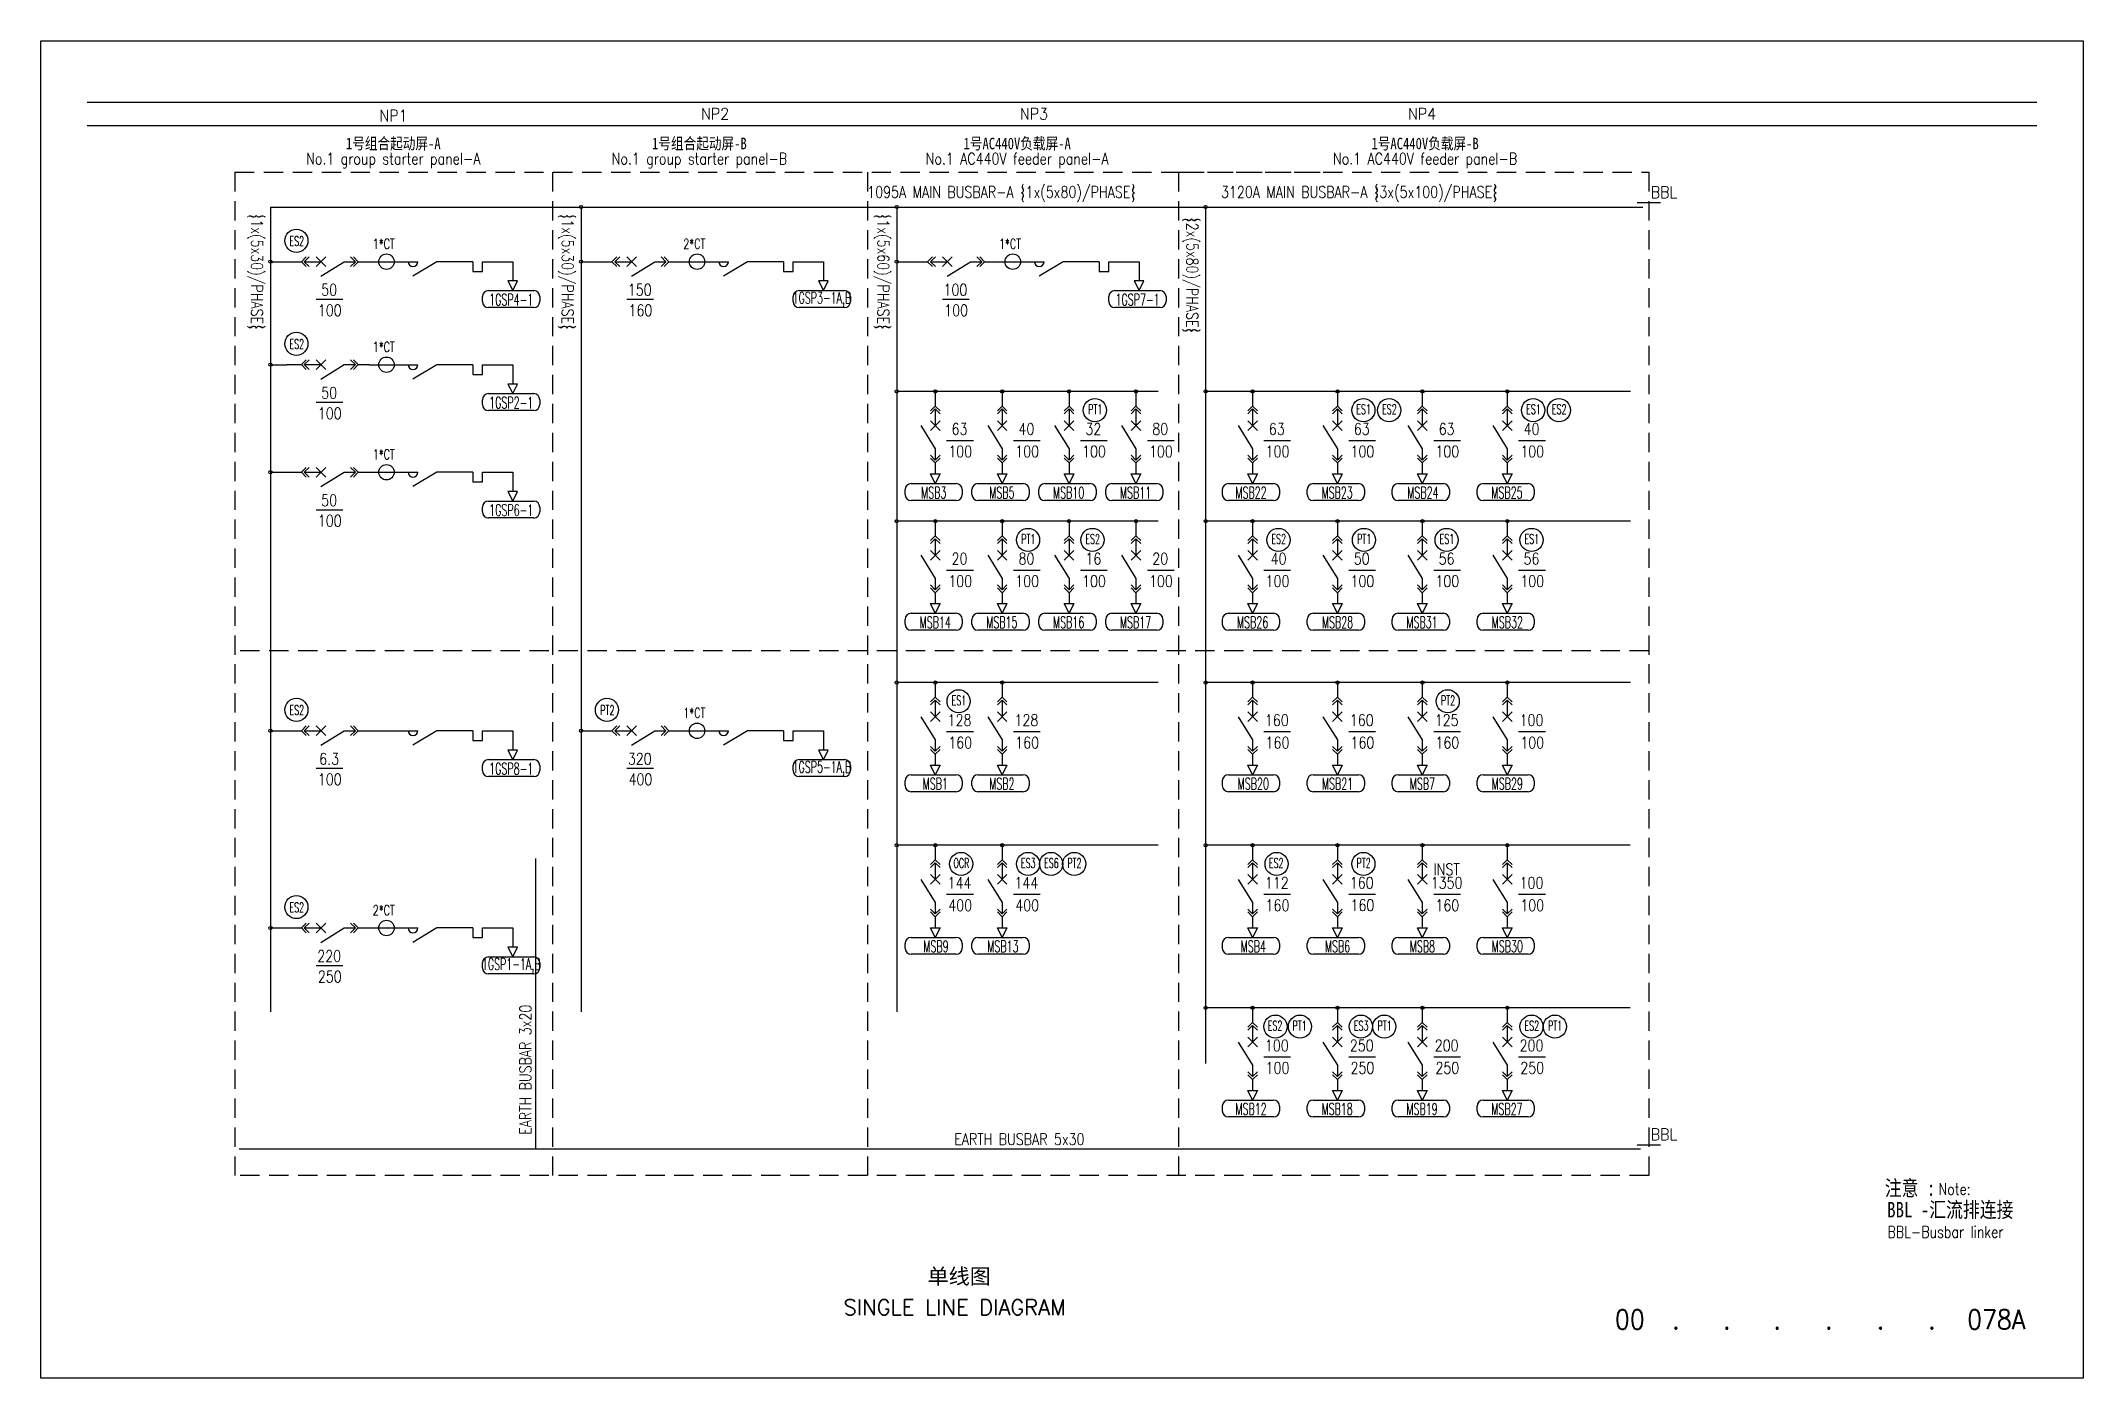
# Model space of a CAD drawing. Extents: x -598 to 568, y 398 to 572.
# Drawn here: x -597.5 to -332.9, y 398.4 to 571.7 of the extents above; entities that cross this region are included whole.
import ezdxf
from ezdxf.enums import TextEntityAlignment as Align

# ---------------------------------------------------------------- set-up
doc = ezdxf.new("R2010")
doc.units = 0
doc.header["$MEASUREMENT"] = 0
doc.linetypes.add('HIDDEN2', pattern=[0.1875, 0.125, -0.0625])
doc.layers.get('0').update_dxf_attribs({"linetype": 'CONTINUOUS'})
for name, color, linetype in [('_SUMMARY_OF_WORK', 7, 'CONTINUOUS'), ('LANDSCAPE', 7, 'CONTINUOUS'), ('MODIFIED MARK', 1, 'CONTINUOUS'), ('元件', 3, 'CONTINUOUS')]:
    doc.layers.add(name, color=color, linetype=linetype)
doc.styles.add('hzdxf', font='仿宋_GB2312.ttf')
doc.styles.add('HZTXT', font='仿宋_GB2312.ttf', dxfattribs={"width": 0.1})
doc.styles.get("Standard").update_dxf_attribs({"font": 'romans.shx'})

msp = doc.modelspace()

# ---------------------------------------------------------------- texts
at = {"color": 3, "linetype": 'Continuous', "style": 'HZTXT', "width": 0.8}
for s, p in [('1号组合起动屏-A', (-551.87, 558.38)), ('1号组合起动屏-B', (-512.21, 558.38)), ('1号AC440V负载屏-A', (-471.04, 558.38)), ('1号AC440V负载屏-B', (-418.19, 558.38))]:
    msp.add_text(s, height=1.5, dxfattribs=at).set_placement(p, align=Align.MIDDLE)
at = {"color": 3, "linetype": 'Continuous', "width": 0.8}
for s, p in [('No.1 group starter panel-A', (-551.87, 556.14)), ('No.1 group starter panel-B', (-512.21, 556.14)), ('No.1 AC440V feeder panel-A', (-471.04, 556.14)), ('No.1 AC440V feeder panel-B', (-418.19, 556.14))]:
    msp.add_text(s, height=1.5, dxfattribs=at).set_placement(p, align=Align.MIDDLE)
at = {"color": 3}
for s, height, width, p in [('BBL', 1.5, 0.9, (-388.95, 551.29)), ('1*CT', 1.3, 0.7, (-554.53, 544.7)), ('2*CT', 1.3, 0.7, (-514.29, 544.7)), ('1*CT', 1.3, 0.7, (-473.39, 544.7)), ('1*CT', 1.3, 0.7, (-554.53, 531.35)), ('1*CT', 1.3, 0.7, (-554.53, 517.42)), ('1*CT', 1.3, 0.7, (-514.29, 483.92)), ('2*CT', 1.3, 0.7, (-554.53, 458.37)), ('BBL', 1.5, 0.9, (-388.95, 429.21))]:
    msp.add_text(s, height=height, dxfattribs=dict(at, width=width)).set_placement(p)
at = {"color": 3, "width": 0.8}
for s, p in [('{1x(5x30)/PHASE}', (-570.27, 549.25)), ('{1x(5x30)/PHASE}', (-530.02, 549.25)), ('{1x(5x60)/PHASE}', (-489.13, 549.25)), ('{2x(5x80)/PHASE}', (-449.1, 548.81))]:
    msp.add_text(s, height=1.5, rotation=270, dxfattribs=at).set_placement(p)
at = {"color": 3, "width": 0.6}
for s, p in [('ES2', (-564.38, 545.08)), ('ES2', (-564.38, 531.74)), ('PT1', (-460.93, 523.29)), ('ES1', (-426.16, 523.3)), ('ES2', (-422.82, 523.3)), ('ES1', (-404.16, 523.3)), ('ES2', (-400.82, 523.3)), ('PT1', (-469.6, 506.48)), ('ES2', (-461.26, 506.49)), ('ES2', (-437.16, 506.49)), ('PT1', (-426.08, 506.49)), ('ES1', (-415.36, 506.49)), ('ES1', (-404.36, 506.49)), ('ES2', (-564.38, 484.31)), ('PT2', (-524.13, 484.31)), ('ES1', (-478.59, 485.57)), ('PT2', (-415.22, 485.57)), ('OCR', (-478.27, 464.49)), ('ES3', (-469.6, 464.49)), ('ES6', (-466.61, 464.49)), ('PT2', (-463.62, 464.49)), ('ES2', (-437.48, 464.5)), ('PT2', (-426.16, 464.5)), ('ES2', (-564.38, 458.75)), ('ES2', (-437.63, 443.42)), ('PT1', (-434.45, 443.42)), ('ES3', (-426.48, 443.42)), ('PT1', (-423.44, 443.42)), ('ES2', (-404.37, 443.42)), ('PT1', (-401.34, 443.42))]:
    msp.add_text(s, height=1.25, dxfattribs=at).set_placement(p, align=Align.CENTER)
at = {"color": 3, "linetype": 'Continuous', "width": 0.8}
msp.add_text('EARTH BUSBAR 3x20', height=1.5, rotation=90, dxfattribs=at).set_placement((-534, 429.9))
for s, p in [('EARTH BUSBAR 5x30', (-479.19, 428.59)), ('Note:', (-351.68, 422.13)), ('BBL-Busbar linker', (-358.28, 416.58))]:
    msp.add_text(s, height=1.5, dxfattribs=at).set_placement(p)
at = {"color": 3, "linetype": 'Continuous', "style": 'hzdxf', "width": 0.8}
for s, p in [('注意 :', (-358.63, 422.01)), ('BBL -汇流排连接', (-358.32, 419.21))]:
    msp.add_text(s, height=2, dxfattribs=at).set_placement(p)
at = {"color": 3, "linetype": 'Continuous', "style": 'HZTXT'}
msp.add_text('单线图', height=2, dxfattribs=at).set_placement((-478.55, 411.62), align=Align.MIDDLE)
at = {"color": 3}
msp.add_text('SINGLE LINE DIAGRAM', height=2, dxfattribs=at).set_placement((-479.12, 406.56), align=Align.CENTER)
at = {"layer": 'LANDSCAPE', "color": 3}
for s, width, p in [('NP1', 0.9, (-551.84, 561.22)), ('NP2', 0.9, (-510.18, 561.45)), ('NP3', 0.9, (-468.86, 561.45)), ('NP4', 0.9, (-418.58, 561.45)), ('50', 0.8, (-560.18, 538.65)), ('150', 0.8, (-519.94, 538.65)), ('100', 0.8, (-479.04, 538.65)), ('100', 0.8, (-560.1, 535.99)), ('160', 0.8, (-519.85, 535.99)), ('100', 0.8, (-478.95, 535.99)), ('50', 0.8, (-560.18, 525.3)), ('100', 0.8, (-560.1, 522.65)), ('63', 0.8, (-478.51, 520.61)), ('40', 0.8, (-469.84, 520.61)), ('32', 0.8, (-461.17, 520.61)), ('80', 0.8, (-452.5, 520.61)), ('63', 0.8, (-437.4, 520.61)), ('63', 0.8, (-426.4, 520.61)), ('63', 0.8, (-415.4, 520.61)), ('40', 0.8, (-404.4, 520.61)), ('100', 0.8, (-478.42, 517.7)), ('100', 0.8, (-469.75, 517.7)), ('100', 0.8, (-461.09, 517.7)), ('100', 0.8, (-452.42, 517.7)), ('100', 0.8, (-437.31, 517.7)), ('100', 0.8, (-426.31, 517.7)), ('100', 0.8, (-415.31, 517.7)), ('100', 0.8, (-404.31, 517.7)), ('50', 0.8, (-560.18, 511.37)), ('100', 0.8, (-560.1, 508.72)), ('20', 0.8, (-478.51, 503.8)), ('80', 0.8, (-469.84, 503.8)), ('16', 0.8, (-461.17, 503.8)), ('20', 0.8, (-452.5, 503.8)), ('40', 0.8, (-437.17, 503.8)), ('50', 0.8, (-426.4, 503.81)), ('56', 0.8, (-415.4, 503.8)), ('56', 0.8, (-404.4, 503.8)), ('100', 0.8, (-478.42, 500.89)), ('100', 0.8, (-469.75, 500.89)), ('100', 0.8, (-461.09, 500.89)), ('100', 0.8, (-452.42, 500.89)), ('100', 0.8, (-437.31, 500.89)), ('100', 0.8, (-426.31, 500.9)), ('100', 0.8, (-415.31, 500.89)), ('100', 0.8, (-404.31, 500.89)), ('128', 0.8, (-478.51, 482.88)), ('128', 0.8, (-469.84, 482.88)), ('160', 0.8, (-437.4, 482.88)), ('160', 0.8, (-426.4, 482.89)), ('125', 0.8, (-415.4, 482.88)), ('100', 0.8, (-404.4, 482.88)), ('6.3', 0.8, (-560.18, 477.87)), ('320', 0.8, (-519.94, 477.87)), ('160', 0.8, (-478.42, 479.98)), ('160', 0.8, (-469.75, 479.98)), ('160', 0.8, (-437.31, 479.98)), ('160', 0.8, (-426.31, 479.98)), ('160', 0.8, (-415.31, 479.98)), ('100', 0.8, (-404.31, 479.98)), ('100', 0.8, (-560.1, 475.22)), ('400', 0.8, (-519.85, 475.22)), ('144', 0.8, (-478.51, 461.81)), ('144', 0.8, (-469.84, 461.81)), ('112', 0.8, (-437.4, 461.81)), ('160', 0.8, (-426.4, 461.81)), ('1350', 0.8, (-415.4, 461.81)), ('INST', 0.8, (-415.4, 463.57)), ('100', 0.8, (-404.4, 461.81)), ('160', 0.8, (-426.31, 458.91)), ('400', 0.8, (-478.42, 458.9)), ('400', 0.8, (-469.75, 458.9)), ('160', 0.8, (-437.31, 458.9)), ('160', 0.8, (-415.31, 458.9)), ('100', 0.8, (-404.31, 458.9)), ('220', 0.8, (-560.18, 452.32)), ('250', 0.8, (-560.1, 449.66)), ('100', 0.8, (-437.4, 440.73)), ('200', 0.8, (-415.4, 440.73)), ('200', 0.8, (-404.4, 440.73)), ('100', 0.8, (-437.31, 437.83)), ('250', 0.8, (-426.31, 437.83)), ('250', 0.8, (-415.31, 437.83)), ('250', 0.8, (-404.31, 437.83))]:
    msp.add_text(s, height=1.5, dxfattribs=dict(at, width=width)).set_placement(p, align=Align.CENTER)
for s, height, width, p in [('1095A MAIN BUSBAR-A {1x(5x80)/PHASE}', 1.5, 0.8, (-490.47, 551.31)), ('3120A MAIN BUSBAR-A {3x(5x100)/PHASE}', 1.5, 0.8, (-444.63, 551.31)), ('00', 2.5, 0.9, (-393.59, 404.73)), ('.', 2.5, 0.9, (-386.17, 404.73)), ('.', 2.5, 0.9, (-379.57, 404.73)), ('.', 2.5, 0.9, (-373.05, 404.73)), ('.', 2.5, 0.9, (-366.37, 404.73)), ('.', 2.5, 0.9, (-359.69, 404.73)), ('.', 2.5, 0.9, (-353, 404.73)), ('078A', 2.5, 0.9, (-347.96, 404.73))]:
    msp.add_text(s, height=height, dxfattribs=dict(at, width=width)).set_placement(p)
at = {"layer": 'LANDSCAPE', "color": 1, "width": 0.8}
msp.add_text('250', height=1.5, dxfattribs=at).set_placement((-426.4, 440.73), align=Align.CENTER)
at = {"layer": '元件', "color": 3, "width": 0.6}
for s, p in [('1GSP4-1', (-536.59, 538.13)), ('1GSP3-1A,B', (-496.34, 538.13)), ('1GSP7-1', (-455.44, 538.13)), ('1GSP2-1', (-536.59, 524.78)), ('1GSP6-1', (-536.59, 510.85)), ('1GSP8-1', (-536.59, 477.35)), ('1GSP5-1A,B', (-496.34, 477.35)), ('1GSP1-1A,B', (-536.59, 451.8))]:
    msp.add_text(s, height=1.5, dxfattribs=at).set_placement(p, align=Align.MIDDLE)
at = {"layer": '元件', "color": 1, "width": 0.6}
for s, p in [('MSB3', (-481.85, 513.12)), ('MSB5', (-473.03, 513.12)), ('MSB10', (-464.37, 513.12)), ('MSB11', (-455.7, 513.12)), ('MSB22', (-440.74, 513.12)), ('MSB23', (-429.59, 513.12)), ('MSB24', (-418.48, 513.12)), ('MSB25', (-407.59, 513.12)), ('MSB14', (-481.65, 496.32)), ('MSB15', (-473.03, 496.32)), ('MSB16', (-464.37, 496.32)), ('MSB17', (-455.7, 496.32)), ('MSB26', (-440.54, 496.32)), ('MSB28', (-429.54, 496.32)), ('MSB31', (-418.59, 496.32)), ('MSB32', (-407.54, 496.32)), ('MSB1', (-481.65, 475.4)), ('MSB2', (-473.03, 475.4)), ('MSB20', (-440.45, 475.4)), ('MSB21', (-429.54, 475.4)), ('MSB7', (-418.54, 475.4)), ('MSB29', (-407.54, 475.4)), ('MSB9', (-481.56, 454.32)), ('MSB13', (-472.89, 454.32)), ('MSB4', (-440.45, 454.32)), ('MSB6', (-429.54, 454.32)), ('MSB8', (-418.54, 454.32)), ('MSB30', (-407.54, 454.32)), ('MSB12', (-440.74, 433.25)), ('MSB18', (-429.59, 433.25)), ('MSB19', (-418.59, 433.25)), ('MSB27', (-407.59, 433.25))]:
    msp.add_text(s, height=1.5, dxfattribs=at).set_placement(p, align=Align.MIDDLE)

# ---------------------------------------------------------------- blocks, each defined once
blk = doc.blocks.new('A$C598858A7')
for p, q in [((-1, 0.78), (-1, 1.41)), ((-0.22, 2.19), (5.64, 2.19)), ((6.42, 1.41), (6.42, 0.78)), ((5.64, 0), (-0.22, 0))]:
    blk.add_line(p, q)
for centre, start, end in [((-0.22, 1.41), 90, 180), ((-0.22, 0.78), 180, 270), ((5.64, 1.41), 0, 90), ((5.64, 0.78), 270, 0)]:
    blk.add_arc(centre, 0.781, start, end)
blk = doc.blocks.new('A$C20F319FD')
at = {"color": 1}
for p, q in [((1.87, 11.94), (1.87, 10.05)), ((1.25, 9.43), (1.87, 10.05)), ((1.25, 9.05), (1.87, 9.67)), ((1.25, 6.89), (2.5, 8.14)), ((1.25, 8.14), (2.5, 6.89)), ((1.87, 10.05), (2.5, 9.43)), ((1.87, 9.67), (1.87, 7.52)), ((1.87, 9.67), (2.5, 9.05)), ((0, 7.52), (1.87, 4.52)), ((1.25, 3.67), (1.87, 3.05)), ((1.25, 3.29), (1.87, 2.67)), ((1.87, 4.52), (1.87, 3.05)), ((1.87, 3.05), (2.5, 3.67)), ((1.87, 2.67), (2.5, 3.29)), ((1.87, 2.67), (1.87, 1.25)), ((1.87, 0), (1.25, 1.25)), ((1.25, 1.25), (2.5, 1.25)), ((1.87, 1.52), (1.87, 1.25)), ((2.5, 1.25), (1.87, 0))]:
    blk.add_line(p, q, dxfattribs=at)
blk = doc.blocks.new('A$C47885F4E')
at = {"color": 1}
for p, q in [((0, 1.88), (1.89, 1.88)), ((1.89, 1.88), (2.52, 2.5)), ((2.52, 1.25), (1.89, 1.88)), ((2.27, 1.88), (2.89, 2.5)), ((2.27, 1.88), (4.43, 1.88)), ((2.89, 1.25), (2.27, 1.88)), ((5.05, 1.25), (3.8, 2.5)), ((3.8, 1.25), (5.05, 2.5)), ((4.43, 0), (7.43, 1.88)), ((7.43, 1.88), (8.89, 1.88)), ((8.89, 1.88), (8.27, 2.5)), ((8.27, 1.25), (8.89, 1.88)), ((9.27, 1.88), (8.65, 2.5)), ((8.65, 1.25), (9.27, 1.88)), ((9.27, 1.88), (10.69, 1.88))]:
    blk.add_line(p, q, dxfattribs=at)

# ---------------------------------------------------------------- linework, layer by layer
at = {"color": 3, "linetype": 'HIDDEN2', "ltscale": 20}
for p, q in [((-572.39, 554.62), (-450.15, 554.62)), ((-572.39, 554.62), (-572.39, 424.62)), ((-531.26, 554.62), (-531.26, 424.62)), ((-490.44, 554.62), (-490.44, 424.62)), ((-450.15, 554.62), (-450.15, 424.62)), ((-450.15, 554.62), (-450.15, 424.62)), ((-450.15, 554.62), (-389.21, 554.62)), ((-389.21, 554.62), (-389.21, 424.62)), ((-389.21, 492.62), (-572.39, 492.62)), ((-389.21, 424.62), (-572.39, 424.62))]:
    msp.add_line(p, q, dxfattribs=at)
at = {"color": 3, "linetype": 'HIDDEN2', "ltscale": 10}
msp.add_line((-448.05, 554.62), (-429.26, 554.62), dxfattribs=at)
at = {"color": 3}
for p, q in [((-390.71, 550.7), (-387.71, 550.7)), ((-567.79, 550.12), (-389.96, 550.12)), ((-567.79, 550.12), (-567.79, 445.84)), ((-527.55, 550.12), (-527.55, 445.84)), ((-490.31, 550.12), (-486.65, 550.12)), ((-486.65, 550.12), (-486.65, 445.84)), ((-446.62, 550.12), (-446.62, 439.15)), ((-567.79, 543.04), (-565.67, 543.04)), ((-554.98, 543.04), (-548.7, 543.04)), ((-546.22, 543.04), (-549.35, 541.16)), ((-541.56, 543.04), (-546.22, 543.04)), ((-541.56, 543.04), (-541.56, 541.79)), ((-540.31, 541.79), (-540.31, 543.04)), ((-540.31, 543.04), (-536.39, 543.04)), ((-536.39, 543.04), (-536.39, 540.54)), ((-527.55, 543.04), (-525.43, 543.04)), ((-514.74, 543.04), (-508.45, 543.04)), ((-505.98, 543.04), (-509.11, 541.16)), ((-501.31, 543.04), (-505.98, 543.04)), ((-501.31, 543.04), (-501.31, 541.79)), ((-500.06, 541.79), (-500.06, 543.04)), ((-500.06, 543.04), (-496.15, 543.04)), ((-496.15, 543.04), (-496.15, 540.54)), ((-486.65, 543.04), (-484.53, 543.04)), ((-473.84, 543.04), (-467.56, 543.04)), ((-465.08, 543.04), (-468.21, 541.16)), ((-460.42, 543.04), (-465.08, 543.04)), ((-460.42, 543.04), (-460.42, 541.79)), ((-459.17, 541.79), (-459.17, 543.04)), ((-459.17, 543.04), (-455.25, 543.04)), ((-455.25, 543.04), (-455.25, 540.54)), ((-541.56, 541.79), (-540.31, 541.79)), ((-537.01, 540.54), (-536.39, 539.29)), ((-535.76, 540.54), (-537.01, 540.54)), ((-536.39, 539.29), (-535.76, 540.54)), ((-501.31, 541.79), (-500.06, 541.79)), ((-496.77, 540.54), (-496.15, 539.29)), ((-495.52, 540.54), (-496.77, 540.54)), ((-496.15, 539.29), (-495.52, 540.54)), ((-460.42, 541.79), (-459.17, 541.79)), ((-455.87, 540.54), (-455.25, 539.29)), ((-454.62, 540.54), (-455.87, 540.54)), ((-455.25, 539.29), (-454.62, 540.54)), ((-567.79, 529.69), (-565.67, 529.69)), ((-554.98, 529.69), (-548.7, 529.69)), ((-546.22, 529.69), (-549.35, 527.82)), ((-541.56, 529.69), (-546.22, 529.69)), ((-541.56, 529.69), (-541.56, 528.44)), ((-540.31, 528.44), (-540.31, 529.69)), ((-540.31, 529.69), (-536.39, 529.69)), ((-536.39, 529.69), (-536.39, 527.19)), ((-541.56, 528.44), (-540.31, 528.44)), ((-537.01, 527.19), (-536.39, 525.94)), ((-535.76, 527.19), (-537.01, 527.19)), ((-536.39, 525.94), (-535.76, 527.19)), ((-452.78, 526.23), (-486.65, 526.23)), ((-391.58, 526.23), (-446.62, 526.23)), ((-567.79, 515.76), (-565.67, 515.76)), ((-554.98, 515.76), (-548.7, 515.76)), ((-546.22, 515.76), (-549.35, 513.89)), ((-541.56, 515.76), (-546.22, 515.76)), ((-541.56, 515.76), (-541.56, 514.51)), ((-541.56, 514.51), (-540.31, 514.51)), ((-540.31, 514.51), (-540.31, 515.76)), ((-540.31, 515.76), (-536.39, 515.76)), ((-536.39, 515.76), (-536.39, 513.26)), ((-537.01, 513.26), (-536.39, 512.01)), ((-535.76, 513.26), (-537.01, 513.26)), ((-536.39, 512.01), (-535.76, 513.26)), ((-452.78, 509.42), (-486.65, 509.42)), ((-391.58, 509.42), (-446.62, 509.42)), ((-452.78, 488.51), (-486.65, 488.51)), ((-391.58, 488.51), (-446.62, 488.51)), ((-567.79, 482.26), (-565.67, 482.26)), ((-554.98, 482.26), (-548.7, 482.26)), ((-546.22, 482.26), (-549.35, 480.39)), ((-541.56, 482.26), (-546.22, 482.26)), ((-541.56, 482.26), (-541.56, 481.01)), ((-540.31, 481.01), (-540.31, 482.26)), ((-540.31, 482.26), (-536.39, 482.26)), ((-536.39, 482.26), (-536.39, 479.76)), ((-527.55, 482.26), (-525.43, 482.26)), ((-514.74, 482.26), (-508.45, 482.26)), ((-505.98, 482.26), (-509.11, 480.39)), ((-501.31, 482.26), (-505.98, 482.26)), ((-501.31, 482.26), (-501.31, 481.01)), ((-500.06, 481.01), (-500.06, 482.26)), ((-500.06, 482.26), (-496.15, 482.26)), ((-496.15, 482.26), (-496.15, 479.76)), ((-541.56, 481.01), (-540.31, 481.01)), ((-537.01, 479.76), (-536.39, 478.51)), ((-535.76, 479.76), (-537.01, 479.76)), ((-536.39, 478.51), (-535.76, 479.76)), ((-501.31, 481.01), (-500.06, 481.01)), ((-496.77, 479.76), (-496.15, 478.51)), ((-495.52, 479.76), (-496.77, 479.76)), ((-496.15, 478.51), (-495.52, 479.76)), ((-452.78, 467.43), (-486.65, 467.43)), ((-481.65, 467.43), (-481.65, 465.54)), ((-391.61, 467.43), (-446.62, 467.43)), ((-482.28, 464.92), (-481.65, 465.54)), ((-482.28, 464.54), (-481.65, 465.16)), ((-482.28, 462.38), (-481.03, 463.63)), ((-482.28, 463.63), (-481.03, 462.38)), ((-481.65, 465.54), (-481.03, 464.92)), ((-481.65, 465.16), (-481.65, 463)), ((-481.65, 465.16), (-481.03, 464.54)), ((-483.53, 463), (-481.65, 460)), ((-482.28, 459.16), (-481.65, 458.54)), ((-482.28, 458.78), (-481.65, 458.16)), ((-481.65, 460), (-481.65, 458.54)), ((-481.65, 458.54), (-481.03, 459.16)), ((-481.65, 458.16), (-481.03, 458.78)), ((-481.65, 458.16), (-481.65, 456.74)), ((-567.79, 456.71), (-565.67, 456.71)), ((-554.98, 456.71), (-548.7, 456.71)), ((-546.22, 456.71), (-549.35, 454.83)), ((-541.56, 456.71), (-546.22, 456.71)), ((-541.56, 456.71), (-541.56, 455.46)), ((-541.56, 455.46), (-540.31, 455.46)), ((-540.31, 455.46), (-540.31, 456.71)), ((-540.31, 456.71), (-536.39, 456.71)), ((-536.39, 456.71), (-536.39, 454.21)), ((-481.65, 455.49), (-482.28, 456.74)), ((-482.28, 456.74), (-481.03, 456.74)), ((-481.65, 457), (-481.65, 456.74)), ((-481.03, 456.74), (-481.65, 455.49)), ((-537.01, 454.21), (-536.39, 452.96)), ((-535.76, 454.21), (-537.01, 454.21)), ((-536.39, 452.96), (-535.76, 454.21)), ((-391.61, 446.36), (-446.62, 446.36)), ((-390.71, 428.61), (-387.71, 428.61))]:
    msp.add_line(p, q, dxfattribs=at)
at = {"color": 1, "linetype": 'Continuous'}
msp.add_line((-533.39, 428.03), (-533.39, 465.71), dxfattribs=at)
at = {"color": 3, "linetype": 'Continuous', "lineweight": -3}
msp.add_line((-390.3, 428.03), (-571.85, 428.03), dxfattribs=at)
at = {"color": 0, "linetype": 'Continuous'}
msp.add_lwpolyline([(-597.53, 571.65), (-332.93, 571.65), (-332.93, 398.38), (-597.53, 398.38)], close=True, dxfattribs=at)
at = {"color": 3, "linetype": 'Continuous'}
for centre, radius in [((-527.55, 550.12), 0.208), ((-486.65, 550.12), 0.208), ((-446.62, 550.12), 0.208), ((-564.43, 545.75), 1.5), ((-567.79, 543.04), 0.208), ((-552.75, 543.04), 1), ((-527.55, 543.04), 0.208), ((-512.51, 543.04), 1), ((-486.65, 543.04), 0.208), ((-471.61, 543.04), 1), ((-564.43, 532.4), 1.5), ((-567.79, 529.69), 0.208), ((-552.75, 529.69), 1), ((-486.65, 526.23), 0.208), ((-481.65, 526.23), 0.208), ((-472.98, 526.23), 0.208), ((-464.32, 526.23), 0.208), ((-460.97, 523.8), 1.5), ((-455.65, 526.23), 0.208), ((-446.62, 526.23), 0.208), ((-440.54, 526.23), 0.208), ((-429.54, 526.23), 0.208), ((-426.19, 523.8), 1.5), ((-422.85, 523.8), 1.5), ((-418.54, 526.23), 0.208), ((-407.54, 526.23), 0.208), ((-404.19, 523.8), 1.5), ((-400.85, 523.8), 1.5), ((-567.79, 515.76), 0.208), ((-552.75, 515.76), 1), ((-486.65, 509.42), 0.208), ((-481.65, 509.42), 0.208), ((-472.98, 509.42), 0.208), ((-469.63, 506.99), 1.5), ((-464.32, 509.42), 0.208), ((-461.29, 506.99), 1.5), ((-455.65, 509.42), 0.208), ((-446.62, 509.42), 0.208), ((-440.54, 509.42), 0.208), ((-437.19, 506.99), 1.5), ((-429.54, 509.42), 0.208), ((-426.11, 506.99), 1.5), ((-418.54, 509.42), 0.208), ((-415.4, 506.99), 1.5), ((-407.54, 509.42), 0.208), ((-404.4, 506.99), 1.5), ((-486.65, 488.51), 0.208), ((-481.65, 488.51), 0.208), ((-478.63, 486.08), 1.5), ((-472.98, 488.51), 0.208), ((-446.62, 488.51), 0.208), ((-440.54, 488.51), 0.208), ((-429.54, 488.51), 0.208), ((-418.54, 488.51), 0.208), ((-415.26, 486.08), 1.5), ((-407.54, 488.51), 0.208), ((-564.43, 484.97), 1.5), ((-524.19, 484.97), 1.5), ((-567.79, 482.26), 0.208), ((-527.55, 482.26), 0.208), ((-512.51, 482.26), 1), ((-486.65, 467.43), 0.208), ((-481.65, 467.43), 0.208), ((-478.3, 465), 1.5), ((-472.98, 467.43), 0.208), ((-469.63, 465), 1.5), ((-466.64, 465), 1.5), ((-463.65, 465), 1.5), ((-446.62, 467.43), 0.208), ((-440.54, 467.43), 0.208), ((-437.43, 465), 1.5), ((-429.54, 467.43), 0.208), ((-426.19, 465), 1.5), ((-418.54, 467.43), 0.208), ((-407.54, 467.43), 0.208), ((-564.43, 459.42), 1.5), ((-567.79, 456.71), 0.208), ((-552.75, 456.71), 1), ((-446.62, 446.36), 0.208), ((-440.54, 446.36), 0.208), ((-437.58, 443.93), 1.5), ((-434.4, 443.93), 1.5), ((-429.54, 446.36), 0.208), ((-426.51, 443.93), 1.5), ((-423.48, 443.93), 1.5), ((-418.54, 446.36), 0.208), ((-407.54, 446.36), 0.208), ((-404.4, 443.93), 1.5), ((-401.38, 443.93), 1.5)]:
    msp.add_circle(centre, radius, dxfattribs=at)
at = {"color": 3}
for centre in [(-549.32, 543.04), (-509.08, 543.04), (-468.18, 543.04), (-549.32, 529.69), (-549.32, 515.76), (-549.32, 482.26), (-509.08, 482.26), (-549.32, 456.71)]:
    msp.add_arc(centre, 0.625, 180, 0, dxfattribs=at)
at = {"layer": 'LANDSCAPE', "color": 3}
for p, q in [((-338.93, 563.65), (-591.53, 563.65)), ((-338.93, 560.65), (-591.53, 560.65)), ((-561.85, 538.17), (-558.39, 538.17)), ((-521.61, 538.17), (-518.15, 538.17)), ((-480.71, 538.17), (-477.25, 538.17)), ((-561.85, 524.83), (-558.39, 524.83)), ((-480.18, 519.88), (-476.72, 519.88)), ((-471.51, 519.88), (-468.05, 519.88)), ((-462.84, 519.88), (-459.38, 519.88)), ((-454.17, 519.88), (-450.72, 519.88)), ((-439.07, 519.88), (-435.61, 519.88)), ((-428.07, 519.88), (-424.61, 519.88)), ((-417.07, 519.88), (-413.61, 519.88)), ((-406.07, 519.88), (-402.61, 519.88)), ((-561.85, 510.9), (-558.39, 510.9)), ((-480.18, 503.07), (-476.72, 503.07)), ((-471.51, 503.07), (-468.05, 503.07)), ((-462.84, 503.07), (-459.38, 503.07)), ((-454.17, 503.07), (-450.72, 503.07)), ((-439.07, 503.07), (-435.61, 503.07)), ((-428.07, 503.08), (-424.61, 503.08)), ((-417.07, 503.07), (-413.61, 503.07)), ((-406.07, 503.07), (-402.61, 503.07)), ((-480.18, 482.16), (-476.72, 482.16)), ((-471.51, 482.16), (-468.05, 482.16)), ((-439.07, 482.16), (-435.61, 482.16)), ((-428.07, 482.16), (-424.61, 482.16)), ((-417.07, 482.16), (-413.61, 482.16)), ((-406.07, 482.16), (-402.61, 482.16)), ((-561.85, 477.4), (-558.39, 477.4)), ((-521.61, 477.4), (-518.15, 477.4)), ((-480.18, 461.08), (-476.72, 461.08)), ((-471.51, 461.08), (-468.05, 461.08)), ((-439.07, 461.08), (-435.61, 461.08)), ((-428.07, 461.09), (-424.61, 461.09)), ((-417.07, 461.08), (-413.61, 461.08)), ((-406.07, 461.08), (-402.61, 461.08)), ((-561.85, 451.84), (-558.39, 451.84)), ((-439.07, 440.01), (-435.61, 440.01)), ((-428.07, 440.01), (-424.61, 440.01)), ((-417.07, 440.01), (-413.61, 440.01)), ((-406.07, 440.01), (-402.61, 440.01))]:
    msp.add_line(p, q, dxfattribs=at)

# ---------------------------------------------------------------- block references
at = {"color": 3, "linetype": 'Continuous'}
for p in [(-539.31, 537.1), (-499.06, 537.1), (-458.17, 537.1), (-539.31, 523.75), (-484.57, 512.1), (-475.9, 512.1), (-467.23, 512.1), (-458.57, 512.1), (-443.46, 512.1), (-432.46, 512.1), (-421.46, 512.1), (-410.46, 512.1), (-539.31, 509.83), (-484.57, 495.29), (-475.9, 495.29), (-467.23, 495.29), (-458.57, 495.29), (-443.46, 495.29), (-432.46, 495.29), (-421.46, 495.29), (-410.46, 495.29), (-539.31, 476.33), (-499.06, 476.33), (-484.57, 474.37), (-475.9, 474.37), (-443.46, 474.37), (-432.46, 474.37), (-421.46, 474.37), (-410.46, 474.37), (-484.57, 453.3), (-475.9, 453.3), (-443.46, 453.3), (-432.46, 453.3), (-421.46, 453.3), (-410.46, 453.3), (-539.31, 450.77), (-443.46, 432.22), (-432.46, 432.22), (-421.46, 432.22), (-410.46, 432.22)]:
    msp.add_blockref('A$C598858A7', p, dxfattribs=at)
at = {"layer": '_SUMMARY_OF_WORK', "color": 3, "linetype": 'Continuous'}
for p in [(-565.67, 541.16), (-525.43, 541.16), (-484.53, 541.16), (-565.67, 527.82), (-565.67, 513.89), (-565.67, 480.39), (-525.43, 480.39), (-565.67, 454.83)]:
    msp.add_blockref('A$C47885F4E', p, dxfattribs=at)
at = {"layer": 'MODIFIED MARK', "color": 3, "linetype": 'Continuous'}
for p in [(-483.53, 514.29), (-474.86, 514.29), (-466.19, 514.29), (-457.52, 514.29), (-442.42, 514.29), (-431.42, 514.29), (-420.42, 514.29), (-409.42, 514.29), (-483.53, 497.48), (-474.86, 497.48), (-466.19, 497.48), (-457.52, 497.48), (-442.42, 497.48), (-431.42, 497.48), (-420.42, 497.48), (-409.42, 497.48), (-483.53, 476.56), (-474.86, 476.56), (-442.42, 476.56), (-431.42, 476.56), (-420.42, 476.56), (-409.42, 476.56), (-474.86, 455.49), (-442.42, 455.49), (-431.42, 455.49), (-420.42, 455.49), (-409.42, 455.49), (-442.42, 434.41), (-431.42, 434.41), (-420.42, 434.41), (-409.42, 434.41)]:
    msp.add_blockref('A$C20F319FD', p, dxfattribs=at)

msp.set_redraw_order([(e.dxf.handle, doc.entitydb.next_handle()) for e in msp.query("TEXT MTEXT ATTDEF DIMENSION ARC_DIMENSION")])  # texts and dimensions are drawn at this point

doc.saveas('drawing.dxf')
